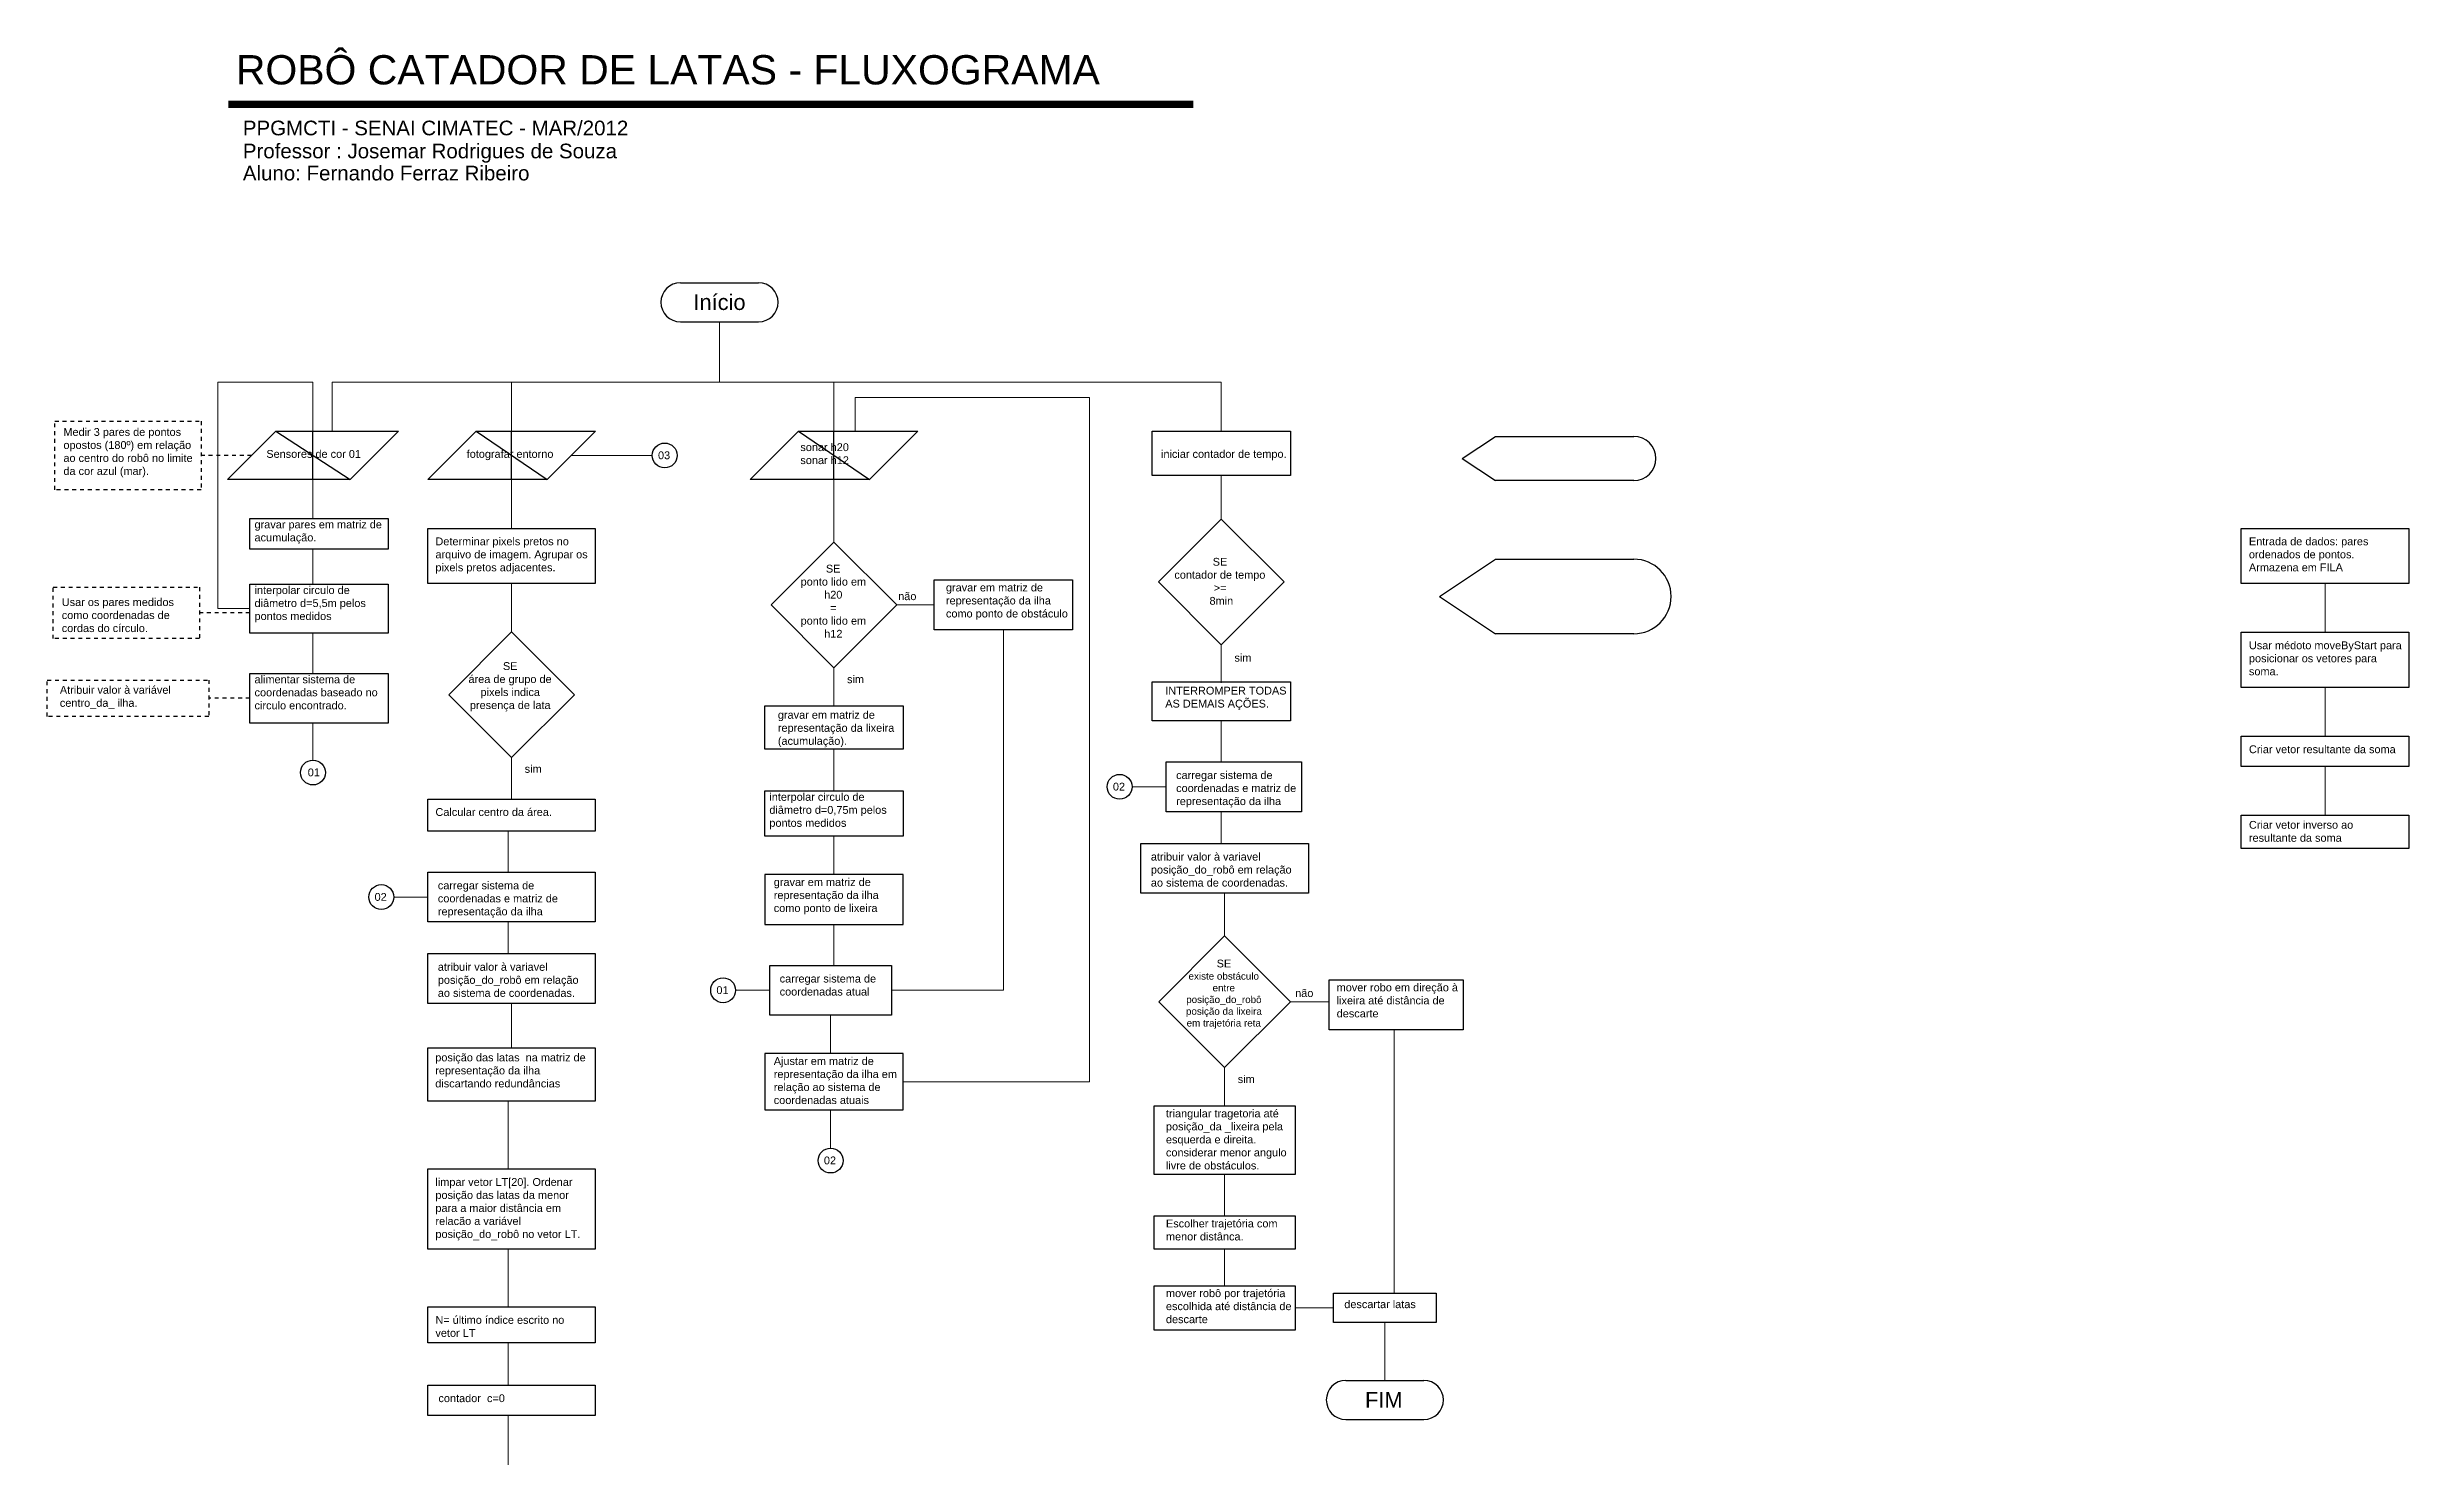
# Model space of a CAD drawing. Header units: metres. Extents: x 114 to 267, y 319 to 368.
# Drawn here: x 114 to 174.5, y 332.1 to 368.4 of the extents above; entities that cross this region are included whole.
import ezdxf

# ---------------------------------------------------------------- set-up
doc = ezdxf.new("R2010")
doc.units = ezdxf.units.M
doc.header["$LTSCALE"] = 0.0002
doc.linetypes.add('DASHDOT', pattern=[25.4, 12.7, -6.35, 0, -6.35])
doc.layers.add('ARQ_0', color=7, linetype='Continuous', true_color=0xff7400, plot=False)
for name, color, linetype in [('ARQ_ALV CT', 4, 'Continuous'), ('ARQ_EIXO CINZA 04', 139, 'DASHDOT'), ('ARQ_TXT 01', 1, 'Continuous')]:
    doc.layers.add(name, color=color, linetype=linetype)
doc.layers.add('ARQ_COTA_AZUL', color=5, linetype='Continuous', lineweight=20, true_color=0x0000ff)
doc.styles.add('Arial', font='arial.ttf')
doc.styles.add('IBTH ANNOT .2', font='arial.ttf', dxfattribs={"height": 0.002})
doc.styles.add('IBTH ANNOT.4', font='arial.ttf', dxfattribs={"height": 0.004})
doc.dimstyles.new('IBHT_MILIMETRADA_INTERNA$7', dxfattribs={"dimtxt": 0.002, "dimasz": 0.004, "dimexe": 0.002, "dimexo": 0.001, "dimgap": 0.0005, "dimtad": 1, "dimdec": 0, "dimlfac": 1000, "dimzin": 4, "dimtxsty": 'Arial', "dimblk": 'DOTSMALL', "dimcen": 0.0005, "dimdle": 0.001, "dimclrd": 256, "dimclre": 256, "dimclrt": 1, "dimadec": 0, "dimazin": 0, "dimtfac": 1, "dimtdec": 0, "dimtmove": 0, "dimatfit": 2, "dimfxl": 0.003, "dimfxlon": 1, "dimlwd": -1, "dimarcsym": 0})

msp = doc.modelspace()

# ---------------------------------------------------------------- texts
at = {"layer": 'ARQ_TXT 01'}
for s, width, heights, insert, char_height, attachment_point, style in [('ROBÔ CATADOR DE LATAS - FLUXOGRAMA', 29.65258, [0], (118.863, 368.207), 0.75, 1, 'IBTH ANNOT.4'), ('PPGMCTI - SENAI CIMATEC - MAR/2012', 24.00882, [0], (119.042, 366.529), 0.375, 1, 'IBTH ANNOT .2'), ('Professor : Josemar Rodrigues de Souza', 20.54954, [0], (119.042, 365.94), 0.375, 1, 'IBTH ANNOT .2'), ('Aluno: Fernando Ferraz Ribeiro', 11.17305, [0], (119.042, 365.374), 0.375, 1, 'IBTH ANNOT .2'), ('Início', 2, [0], (130.576, 362.081), 0.4, 1, 'IBTH ANNOT.4'), ('Medir 3 pares de pontos opostos (180º) em relação ao centro do robô no limite da cor azul (mar).', 3.32491, [2.153], (114.448, 358.657), 0.2, 1, 'IBTH ANNOT .2'), ('Sensores de cor 01', 2.55899, [0], (119.643, 358.095), 0.2, 1, 'IBTH ANNOT .2'), ('fotografar entorno', 6.23527, [0], (124.772, 358.095), 0.2, 1, 'IBTH ANNOT .2'), ('03', 0.45086, [0.421], (129.981, 358.06), 0.2, 3, 'IBTH ANNOT .2'), ('sonar h20\\Psonar h12', 6.23527, [0], (133.315, 358.268), 0.2, 1, 'IBTH ANNOT .2'), ('iniciar contador de tempo.', 6.23527, [0], (142.548, 358.095), 0.2, 1, 'IBTH ANNOT .2'), ('gravar pares em matriz de acumulação.', 3.32491, [1.482], (119.341, 356.289), 0.2, 1, 'IBTH ANNOT .2'), ('Determinar pixels pretos no arquivo de imagem. Agrupar os pixels pretos adjacentes.', 3.9138, [1.821], (123.972, 355.856), 0.2, 1, 'IBTH ANNOT .2'), ('Entrada de dados: pares ordenados de pontos. Armazena em FILA', 3.9138, [1.821], (170.4, 355.856), 0.2, 1, 'IBTH ANNOT .2'), ('\\pi0.89325;SE\\P\\pi0.24529;ponto lido em \\P\\pi0.84863;h20\\P\\pi0.99979;=\\P\\pi0.24529;ponto lido em \\P\\pi0.84932;h12', 2.13165, [0], (133.076, 355.157), 0.2, 1, 'IBTH ANNOT .2'), ('\\pi1.1069;SE\\P\\pi0.1252;contador de tempo \\P\\pi1.1317;>=\\P\\pi0.9475; 8min', 2.55899, [0], (142.765, 355.333), 0.2, 1, 'IBTH ANNOT .2'), ('Usar os pares medidos como coordenadas de cordas do círculo.', 3.32491, [2.153], (114.406, 354.3), 0.2, 1, 'IBTH ANNOT .2'), ('interpolar circulo de diâmetro d=5,5m pelos pontos medidos', 3.32491, [1.482], (119.341, 354.608), 0.2, 1, 'IBTH ANNOT .2'), ('\\pi1.0608;não', 2.55899, [0], (134.759, 354.451), 0.2, 1, 'IBTH ANNOT .2'), ('gravar em matriz de representação da ilha como ponto de obstáculo', 3.32491, [1.482], (137.042, 354.674), 0.2, 1, 'IBTH ANNOT .2'), ('Usar médoto moveByStart para posicionar os vetores para soma.', 3.9138, [1.821], (170.4, 353.194), 0.2, 1, 'IBTH ANNOT .2'), ('\\pi1.1069;SE\\P\\pi0.22622;área de grupo de \\P\\pi0.53366;pixels indica \\P\\pi0.26169;presença de lata', 2.55899, [0], (124.593, 352.662), 0.2, 1, 'IBTH ANNOT .2'), ('\\pi1.0755;sim', 2.55899, [0], (143.353, 352.876), 0.2, 1, 'IBTH ANNOT .2'), ('Atribuir valor à variável  centro_da_ ilha.', 3.32491, [2.153], (114.357, 352.053), 0.2, 1, 'IBTH ANNOT .2'), ('alimentar sistema de coordenadas baseado no circulo encontrado. ', 3.32491, [1.482], (119.341, 352.322), 0.2, 1, 'IBTH ANNOT .2'), ('\\pi1.0755;sim', 2.55899, [0], (133.434, 352.325), 0.2, 1, 'IBTH ANNOT .2'), ('INTERROMPER TODAS AS DEMAIS AÇÕES.', 3.32491, [1.482], (142.657, 352.034), 0.2, 1, 'IBTH ANNOT .2'), ('gravar em matriz de representação da lixeira (acumulação).', 3.32491, [1.482], (132.739, 351.413), 0.2, 1, 'IBTH ANNOT .2'), ('Criar vetor resultante da soma', 3.9138, [1.821], (170.4, 350.532), 0.2, 1, 'IBTH ANNOT .2'), ('01', 0.47518, [0.707], (120.703, 349.94), 0.2, 1, 'IBTH ANNOT .2'), ('\\pi1.0755;sim', 2.55899, [0], (125.182, 350.03), 0.2, 1, 'IBTH ANNOT .2'), ('02', 0.45086, [0.421], (141.627, 349.575), 0.2, 3, 'IBTH ANNOT .2'), ('carregar sistema de coordenadas e matriz de representação da ilha', 3.9138, [1.821], (142.935, 349.87), 0.2, 1, 'IBTH ANNOT .2'), ('Calcular centro da área. ', 3.9138, [1.821], (123.972, 348.925), 0.2, 1, 'IBTH ANNOT .2'), ('interpolar circulo de diâmetro d=0,75m pelos pontos medidos', 3.32491, [1.482], (132.521, 349.313), 0.2, 1, 'IBTH ANNOT .2'), ('Criar vetor inverso ao resultante da soma', 3.9138, [1.821], (170.4, 348.597), 0.2, 1, 'IBTH ANNOT .2'), ('atribuir valor à variavel posição_do_robô em relação ao sistema de coordenadas.', 3.9138, [1.821], (142.289, 347.783), 0.2, 1, 'IBTH ANNOT .2'), ('carregar sistema de coordenadas e matriz de representação da ilha', 3.9138, [1.821], (124.034, 347.046), 0.2, 1, 'IBTH ANNOT .2'), ('gravar em matriz de representação da ilha como ponto de lixeira', 3.32491, [1.482], (132.634, 347.132), 0.2, 1, 'IBTH ANNOT .2'), ('02', 0.45086, [0.421], (122.725, 346.751), 0.2, 3, 'IBTH ANNOT .2'), ('atribuir valor à variavel posição_do_robô em relação ao sistema de coordenadas.', 3.9138, [1.821], (124.034, 344.959), 0.2, 1, 'IBTH ANNOT .2'), ('carregar sistema de coordenadas atual', 3.9138, [1.821], (132.785, 344.659), 0.2, 1, 'IBTH ANNOT .2'), ('\\pi0.89325;SE\\P\\pi0.1735;{\\H0.9x;existe obstáculo \\P\\pi0.78907;entre \\P\\pi0.11407;posição_do_robô \\P\\pi0.10799;posição da lixeira  \\P\\pi0.12543;em trajetória reta}', 2.13165, [0], (143.079, 345.046), 0.2, 1, 'IBTH ANNOT .2'), ('01', 0.45086, [0.421], (131.476, 344.364), 0.2, 3, 'IBTH ANNOT .2'), ('\\pi1.0608;não', 2.55899, [0], (144.922, 344.288), 0.2, 1, 'IBTH ANNOT .2'), ('mover robo em direção à lixeira até distância de descarte', 3.32491, [1.482], (147.045, 344.433), 0.2, 1, 'IBTH ANNOT .2'), ('posição das latas  na matriz de representação da ilha discartando redundâncias', 3.91866, [1.821], (123.968, 342.64), 0.2, 1, 'IBTH ANNOT .2'), ('Ajustar em matriz de representação da ilha em relação ao sistema de coordenadas atuais', 3.32491, [1.351], (132.634, 342.548), 0.2, 1, 'IBTH ANNOT .2'), ('\\pi1.0755;sim', 2.55899, [0], (143.437, 342.084), 0.2, 1, 'IBTH ANNOT .2'), ('triangular tragetoria até posição_da _lixeira pela esquerda e direita. considerar menor angulo livre de obstáculos.', 3.32491, [1.742], (142.674, 341.206), 0.2, 1, 'IBTH ANNOT .2'), ('02', 0.45086, [0.421], (134.228, 340.004), 0.2, 3, 'IBTH ANNOT .2'), ('limpar vetor LT[20]. Ordenar posição das latas da menor para a maior distância em relacão a variável posição_do_robô no vetor LT.', 3.9138, [2.333], (123.972, 339.451), 0.2, 1, 'IBTH ANNOT .2'), ('Escolher trajetória com menor distânca.', 3.32491, [1.482], (142.674, 338.388), 0.2, 1, 'IBTH ANNOT .2'), ('mover robô por trajetória escolhida até distância de descarte', 3.32491, [1.482], (142.674, 336.603), 0.2, 1, 'IBTH ANNOT .2'), ('descartar latas', 3.32491, [1.482], (147.24, 336.321), 0.2, 1, 'IBTH ANNOT .2'), ('N= último índice escrito no vetor LT', 3.9138, [1.821], (123.972, 335.919), 0.2, 1, 'IBTH ANNOT .2'), (' contador  c=0', 3.9138, [1.821], (123.972, 333.914), 0.2, 1, 'IBTH ANNOT .2'), ('FIM', 2, [0], (147.771, 333.973), 0.4, 1, 'IBTH ANNOT.4')]:
    msp.add_mtext_dynamic_manual_height_columns(s, width=width, gutter_width=2, heights=heights, dxfattribs=dict(at, insert=insert, char_height=char_height, attachment_point=attachment_point, style=style))

# ---------------------------------------------------------------- blocks, each defined once
blk = doc.blocks.new('_DotSmall')
at = {"color": 0, "linetype": 'ByBlock', "const_width": 0.5}
blk.add_lwpolyline([(-0.0625, 0, 1), (0.0625, 0, 1)], format="xyb", close=True, dxfattribs=at)

# ---------------------------------------------------------------- linework, layer by layer
at = {"layer": 'ARQ_0'}
for p, q in [((119.884, 358.575), (121.789, 357.337)), ((120.836, 357.337), (120.836, 358.575)), ((125.012, 358.575), (126.829, 357.337)), ((125.921, 357.337), (125.921, 358.575)), ((133.265, 358.575), (135.082, 357.337)), ((134.173, 357.337), (134.173, 358.575))]:
    msp.add_line(p, q, dxfattribs=at)
at = {"layer": 'ARQ_ALV CT'}
for p, q in [((130.245, 362.378), (132.245, 362.378)), ((130.245, 361.378), (132.245, 361.378)), ((150.26, 357.877), (151.109, 358.441)), ((151.109, 358.441), (154.653, 358.441)), ((150.26, 357.877), (151.109, 357.312)), ((154.653, 357.312), (151.109, 357.312)), ((149.674, 354.346), (151.109, 355.3)), ((151.109, 355.3), (154.653, 355.3)), ((149.674, 354.346), (151.109, 353.392)), ((154.653, 353.392), (151.109, 353.392)), ((147.279, 334.269), (149.279, 334.269)), ((147.279, 333.269), (149.279, 333.269))]:
    msp.add_line(p, q, dxfattribs=at)
for points in [[(119.884, 358.575), (123.027, 358.575), (121.789, 357.337), (118.646, 357.337)], [(125.012, 358.575), (128.067, 358.575), (126.829, 357.337), (123.775, 357.337)], [(133.265, 358.575), (136.319, 358.575), (135.082, 357.337), (132.028, 357.337)], [(142.32, 358.575), (145.864, 358.575), (145.864, 357.445), (142.32, 357.445)], [(119.222, 356.343), (122.766, 356.343), (122.766, 355.552), (119.222, 355.552)], [(144.092, 353.11), (145.701, 354.718), (144.092, 356.327), (142.483, 354.718)], [(123.777, 356.089), (128.064, 356.089), (128.064, 354.675), (123.777, 354.675)], [(134.173, 352.521), (135.782, 354.129), (134.173, 355.738), (132.565, 354.129)], [(170.205, 356.089), (174.492, 356.089), (174.492, 354.675), (170.205, 354.675)], [(119.222, 354.661), (122.766, 354.661), (122.766, 353.407), (119.222, 353.407)], [(136.741, 354.767), (140.284, 354.767), (140.284, 353.491), (136.741, 353.491)], [(125.921, 350.219), (127.529, 351.827), (125.921, 353.436), (124.312, 351.827)], [(170.205, 353.427), (174.492, 353.427), (174.492, 352.013), (170.205, 352.013)], [(119.222, 352.376), (122.766, 352.376), (122.766, 351.1), (119.222, 351.1)], [(142.32, 352.162), (145.864, 352.162), (145.864, 351.16), (142.32, 351.16)], [(132.401, 351.541), (135.945, 351.541), (135.945, 350.434), (132.401, 350.434)], [(170.205, 350.765), (174.492, 350.765), (174.492, 349.993), (170.205, 349.993)], [(142.679, 350.109), (146.146, 350.109), (146.146, 348.833), (142.679, 348.833)], [(123.777, 349.157), (128.064, 349.157), (128.064, 348.336), (123.777, 348.336)], [(132.401, 349.367), (135.945, 349.367), (135.945, 348.205), (132.401, 348.205)], [(170.205, 348.745), (174.492, 348.745), (174.492, 347.889), (170.205, 347.889)], [(142.033, 348.022), (146.32, 348.022), (146.32, 346.746), (142.033, 346.746)], [(123.777, 347.285), (128.064, 347.285), (128.064, 346.01), (123.777, 346.01)], [(135.945, 347.225), (132.401, 347.225), (132.401, 345.949), (135.945, 345.949)], [(144.176, 342.279), (145.863, 343.966), (144.176, 345.653), (142.49, 343.966)], [(123.777, 345.198), (128.064, 345.198), (128.064, 343.922), (123.777, 343.922)], [(132.529, 344.898), (135.649, 344.898), (135.649, 343.623), (132.529, 343.623)], [(146.849, 344.526), (150.287, 344.526), (150.287, 343.25), (146.849, 343.25)], [(123.777, 342.79), (128.064, 342.79), (128.064, 341.425), (123.777, 341.425)], [(135.945, 342.641), (132.401, 342.641), (132.401, 341.198), (135.945, 341.198)], [(142.373, 341.299), (145.98, 341.299), (145.98, 339.544), (142.373, 339.544)], [(123.777, 339.684), (128.064, 339.684), (128.064, 337.628), (123.777, 337.628)], [(142.373, 338.481), (145.98, 338.481), (145.98, 337.633), (142.373, 337.633)], [(123.777, 336.152), (128.064, 336.152), (128.064, 335.234), (123.777, 335.234)], [(142.373, 336.696), (145.98, 336.696), (145.98, 335.558), (142.373, 335.558)], [(146.966, 336.5), (149.591, 336.5), (149.591, 335.754), (146.966, 335.754)], [(123.777, 334.147), (128.064, 334.147), (128.064, 333.375), (123.777, 333.375)]]:
    msp.add_lwpolyline(points, close=True, dxfattribs=at)
for centre in [(129.843, 357.956), (120.836, 349.836), (141.488, 349.471), (122.586, 346.647), (131.337, 344.261), (134.089, 339.9)]:
    msp.add_circle(centre, 0.318, dxfattribs=at)
for centre, radius, start, end in [((130.245, 361.878), 0.5, 90, 270), ((132.245, 361.878), 0.5, 270, 90), ((154.653, 357.877), 0.565, 270, 90), ((154.653, 354.346), 0.954, 270, 90), ((147.279, 333.769), 0.5, 90, 270), ((149.279, 333.769), 0.5, 270, 90)]:
    msp.add_arc(centre, radius, start, end, dxfattribs=at)
at = {"layer": 'ARQ_COTA_AZUL'}
for p, q in [((118.399, 359.832), (118.399, 354.034)), ((140.718, 359.441), (140.718, 341.92)), ((119.222, 354.034), (118.399, 354.034)), ((138.512, 353.491), (138.512, 344.261)), ((135.945, 341.92), (140.718, 341.92))]:
    msp.add_line(p, q, dxfattribs=at)
at = {"layer": 'ARQ_COTA_AZUL', "const_width": 0.188}
msp.add_lwpolyline([(118.667, 366.945), (143.374, 366.945)], dxfattribs=at)
at = {"layer": 'ARQ_EIXO CINZA 04'}
for p, q in [((119.265, 357.956), (117.974, 357.956)), ((119.222, 353.924), (117.932, 353.924)), ((119.222, 351.738), (118.168, 351.738))]:
    msp.add_line(p, q, dxfattribs=at)
for points in [[(114.227, 358.834), (117.974, 358.834), (117.974, 357.078), (114.227, 357.078)], [(114.184, 354.583), (117.932, 354.583), (117.932, 353.265), (114.184, 353.265)], [(114.034, 352.205), (118.168, 352.205), (118.168, 351.271), (114.034, 351.271)]]:
    msp.add_lwpolyline(points, close=True, dxfattribs=at)

msp.set_redraw_order([(e.dxf.handle, doc.entitydb.next_handle()) for e in msp.query("TEXT MTEXT ATTDEF DIMENSION ARC_DIMENSION")])  # texts and dimensions are drawn at this point

# ---------------------------------------------------------------- leaders
at = {"layer": 'ARQ_COTA_AZUL'}
for points, override in [([(131.245, 359.832), (131.245, 361.378)], {"dimscale": 0, "dimgap": 0.0005, "dimtad": 1}), ([(120.836, 358.575), (120.836, 359.832), (118.399, 359.832)], {"dimscale": 0}), ([(121.332, 358.575), (121.332, 359.832), (127.045, 359.832)], {"dimscale": 0}), ([(125.921, 358.575), (125.921, 359.832)], {"dimscale": 0, "dimgap": 0.0005, "dimtad": 1}), ([(134.173, 358.575), (134.173, 359.832), (127.045, 359.832)], {"dimscale": 0}), ([(144.092, 358.575), (144.092, 359.832), (134.173, 359.832)], {"dimscale": 0}), ([(134.719, 358.575), (134.719, 359.441), (140.718, 359.441)], {"dimscale": 0}), ([(127.448, 357.956), (129.525, 357.956)], {"dimscale": 0}), ([(120.836, 356.343), (120.836, 357.337)], {"dimscale": 0, "dimgap": 0.0005, "dimtad": 1}), ([(125.921, 356.089), (125.921, 357.337)], {"dimscale": 0}), ([(134.173, 355.738), (134.173, 357.337)], {"dimscale": 0}), ([(144.092, 356.327), (144.092, 357.445)], {"dimscale": 0, "dimgap": 0.0005, "dimtad": 1}), ([(120.836, 354.661), (120.836, 355.552)], {"dimscale": 0, "dimgap": 0.0005, "dimtad": 1}), ([(125.921, 353.436), (125.921, 354.675)], {"dimscale": 0}), ([(172.349, 353.427), (172.349, 354.675)], {"dimscale": 0}), ([(136.741, 354.129), (135.782, 354.129)], {"dimscale": 0}), ([(120.836, 352.376), (120.836, 353.407)], {"dimscale": 0, "dimgap": 0.0005, "dimtad": 1}), ([(144.092, 352.13), (144.092, 353.11)], {"dimscale": 0}), ([(134.173, 351.541), (134.173, 352.521)], {"dimscale": 0}), ([(172.349, 350.765), (172.349, 352.013)], {"dimscale": 0}), ([(120.836, 350.154), (120.836, 351.1)], {"dimscale": 0, "dimgap": 0.0005, "dimtad": 1}), ([(144.092, 350.109), (144.092, 351.16)], {"dimscale": 0}), ([(125.921, 349.157), (125.921, 350.219)], {"dimscale": 0}), ([(134.173, 349.367), (134.173, 350.434)], {"dimscale": 0}), ([(142.679, 349.471), (141.806, 349.471)], {"dimscale": 0}), ([(172.349, 348.745), (172.349, 349.993)], {"dimscale": 0}), ([(125.836, 347.285), (125.836, 348.336)], {"dimscale": 0}), ([(144.092, 348.022), (144.092, 348.833)], {"dimscale": 0}), ([(134.173, 347.225), (134.173, 348.205)], {"dimscale": 0}), ([(123.777, 346.647), (122.904, 346.647)], {"dimscale": 0}), ([(144.176, 345.653), (144.176, 346.746)], {"dimscale": 0}), ([(125.836, 345.198), (125.836, 346.01)], {"dimscale": 0}), ([(134.173, 344.898), (134.173, 345.949)], {"dimscale": 0}), ([(132.529, 344.261), (131.655, 344.261)], {"dimscale": 0}), ([(135.649, 344.261), (138.512, 344.261)], {"dimscale": 0, "dimgap": 0.0005, "dimtad": 1}), ([(125.921, 342.79), (125.921, 343.922)], {"dimscale": 0}), ([(134.089, 342.643), (134.089, 343.623)], {"dimscale": 0}), ([(146.849, 343.966), (145.863, 343.966)], {"dimscale": 0}), ([(148.515, 336.5), (148.515, 343.25)], {"dimscale": 0}), ([(144.176, 341.299), (144.176, 342.279)], {"dimscale": 0}), ([(125.836, 339.684), (125.836, 341.425)], {"dimscale": 0}), ([(134.089, 340.218), (134.089, 341.198)], {"dimscale": 0}), ([(144.176, 338.481), (144.176, 339.544)], {"dimscale": 0}), ([(125.836, 336.152), (125.836, 337.628)], {"dimscale": 0}), ([(144.176, 336.696), (144.176, 337.633)], {"dimscale": 0}), ([(146.966, 336.127), (145.98, 336.127)], {"dimscale": 0}), ([(148.279, 334.269), (148.279, 335.754)], {"dimscale": 0, "dimgap": 0.0005, "dimtad": 1}), ([(125.836, 334.147), (125.836, 335.234)], {"dimscale": 0}), ([(125.836, 332.11), (125.836, 333.375)], {"dimscale": 0})]:
    msp.add_leader(points, dimstyle='IBHT_MILIMETRADA_INTERNA$7', override=override, dxfattribs=at)

doc.saveas('drawing.dxf')
